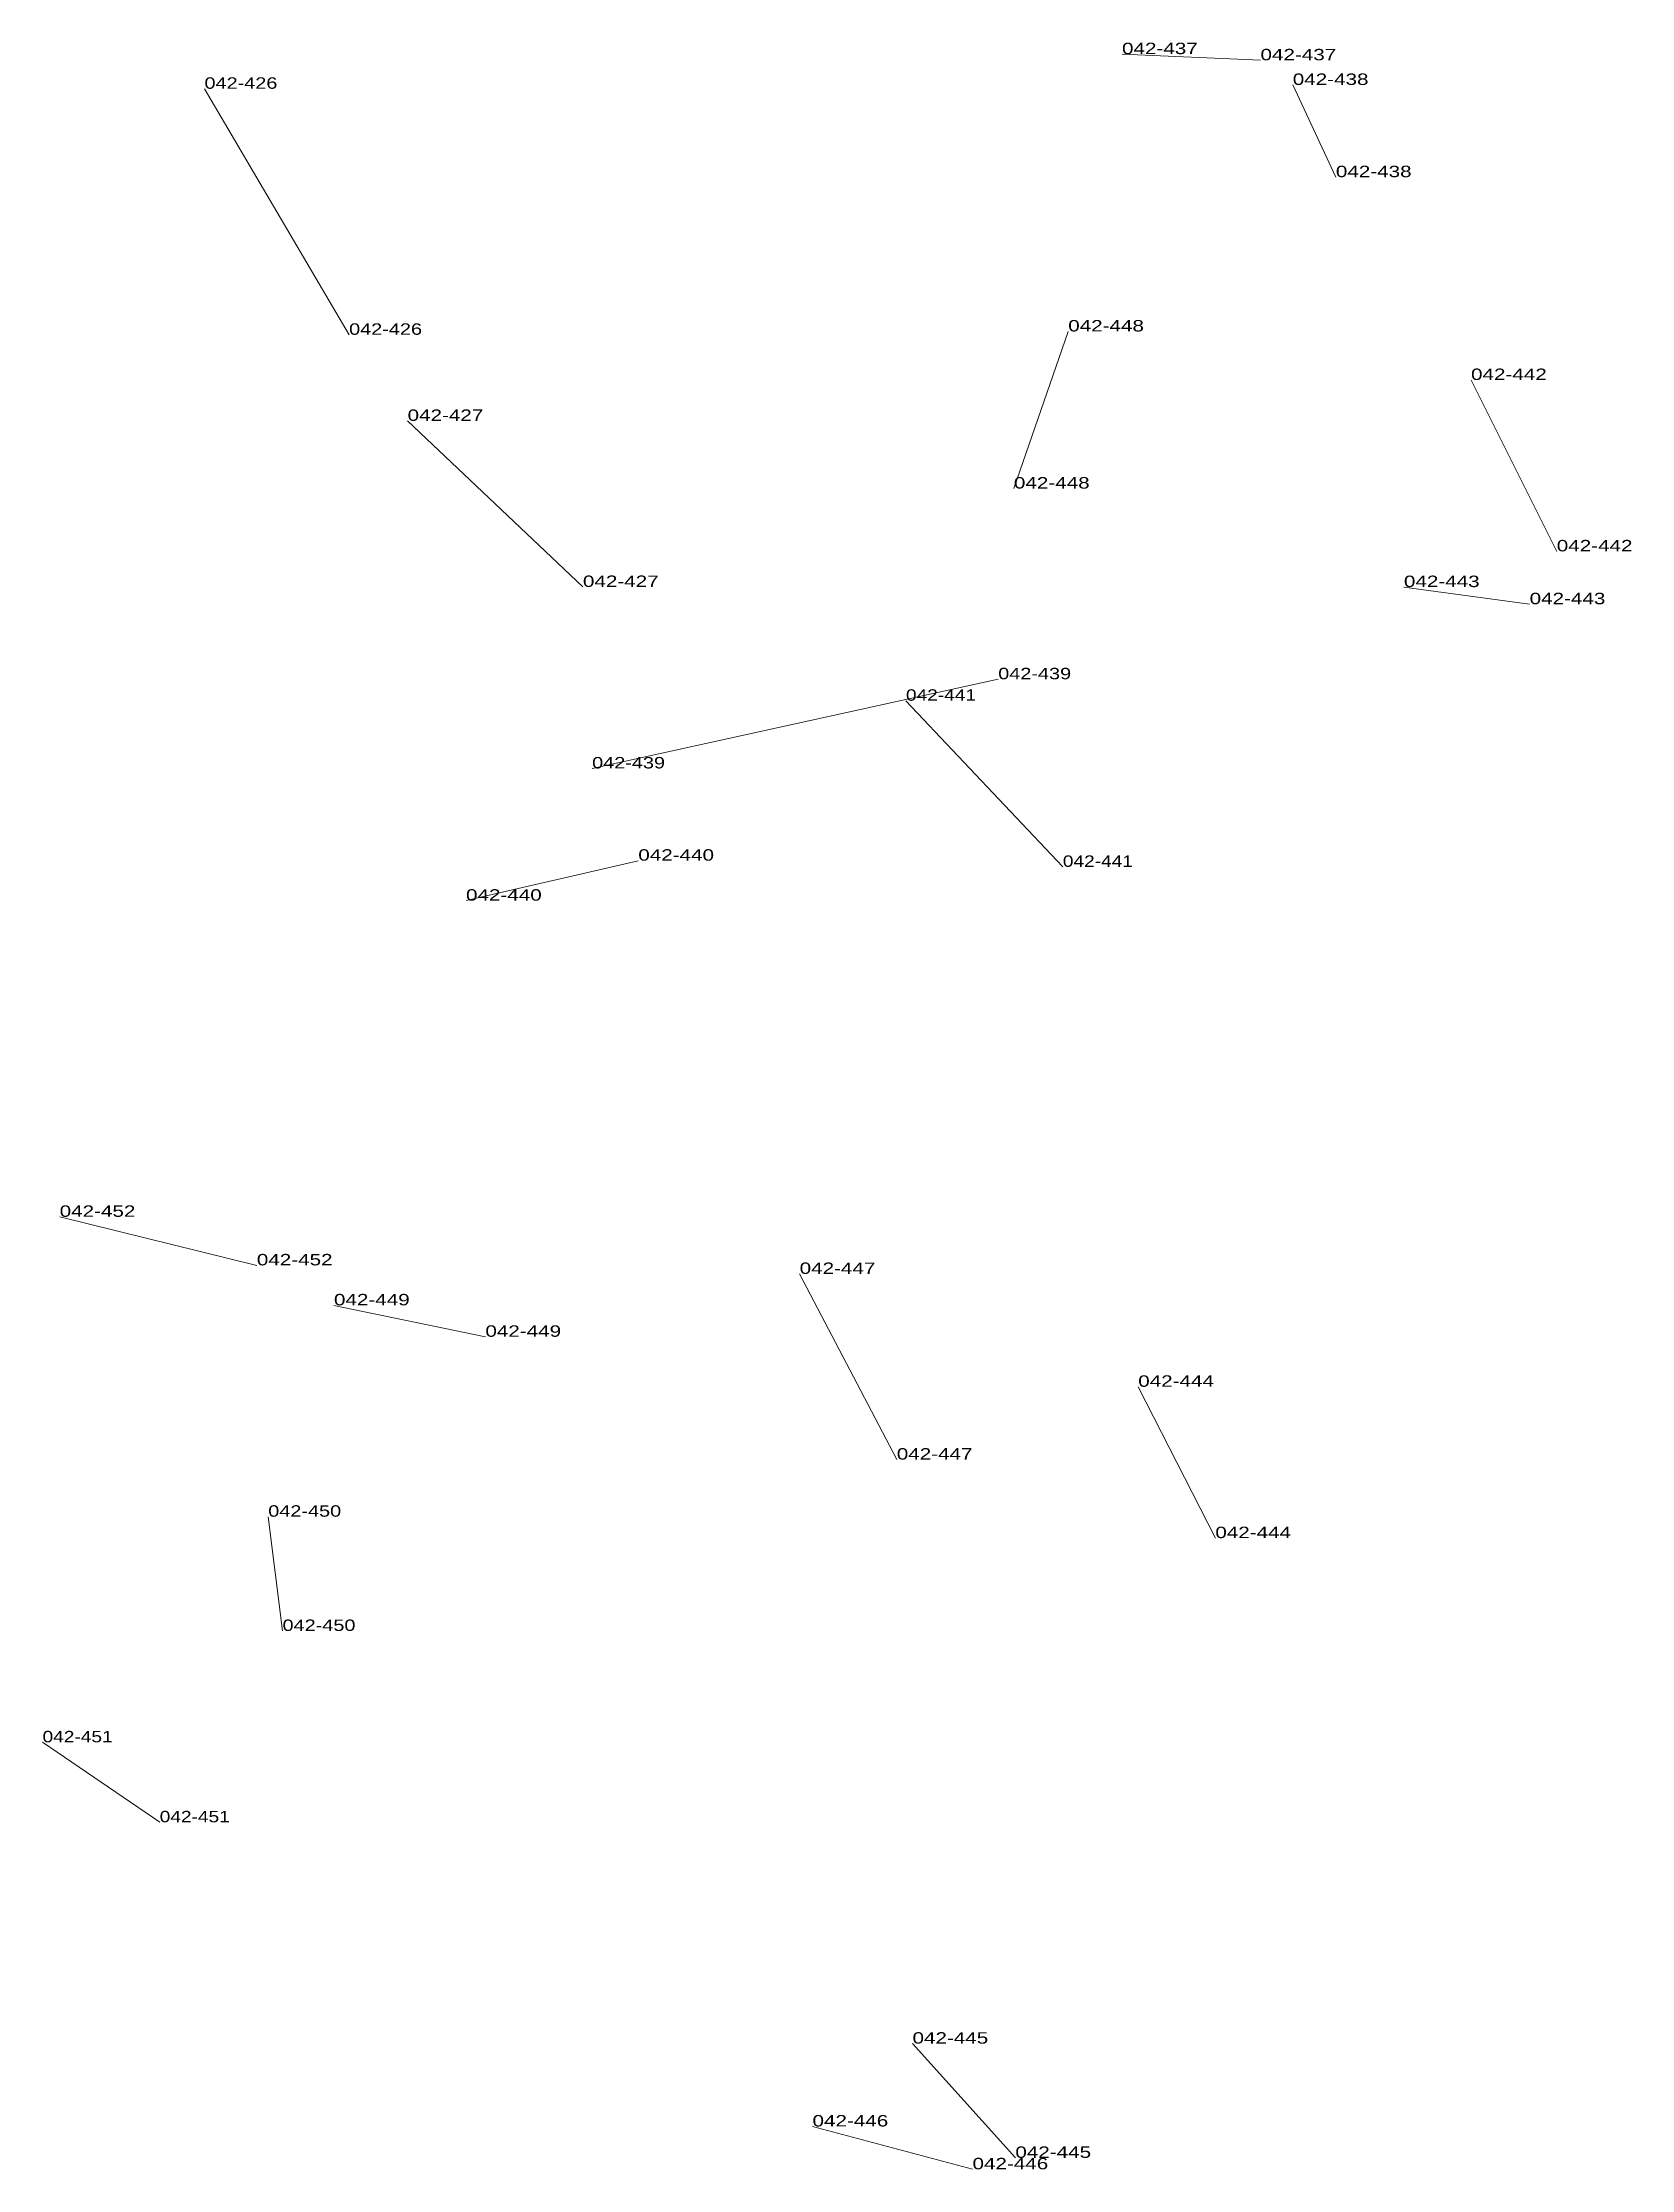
# Model space of a CAD drawing. Header units: metres. Extents: x 571156 to 607184, y 703608 to 727431.
# Drawn here: x 579076.7 to 579354.7, y 715015.5 to 715387.8 of the extents above; entities that cross this region are included whole.
import ezdxf

# ---------------------------------------------------------------- set-up
doc = ezdxf.new("R2010")
doc.units = ezdxf.units.M
doc.header["$LTSCALE"] = 0.8
doc.layers.add('60', color=7, linetype='Continuous', lineweight=13)
doc.layers.add('61', color=7, linetype='Continuous')

msp = doc.modelspace()

# ---------------------------------------------------------------- texts
at = {"layer": '60'}
for s, width, p in [('042-437', 1.35, (579265.6, 715385.78)), ('042-437', 1.35, (579265.6, 715385.78)), ('042-426', 1.3, (579105.02, 715379.72)), ('042-426', 1.3, (579105.02, 715379.72)), ('042-438', 1.35, (579303.02, 715364.24)), ('042-438', 1.35, (579303.02, 715364.24)), ('042-448', 1.35, (579256.18, 715337.23)), ('042-448', 1.35, (579256.18, 715337.23)), ('042-442', 1.35, (579326.68, 715328.73)), ('042-442', 1.35, (579326.68, 715328.73)), ('042-427', 1.35, (579171.25, 715292.5)), ('042-427', 1.35, (579171.25, 715292.5)), ('042-443', 1.35, (579314.93, 715292.48)), ('042-443', 1.35, (579314.93, 715292.48)), ('042-439', 1.3, (579243.93, 715276.34)), ('042-439', 1.3, (579243.93, 715276.34)), ('042-441', 1.25, (579255.24, 715243.5)), ('042-441', 1.25, (579255.24, 715243.5)), ('042-440', 1.35, (579150.79, 715237.58)), ('042-440', 1.35, (579150.79, 715237.58)), ('042-452', 1.35, (579114.18, 715173.73)), ('042-452', 1.35, (579114.18, 715173.73)), ('042-447', 1.35, (579209.18, 715172.23)), ('042-447', 1.35, (579209.18, 715172.23)), ('042-449', 1.35, (579127.68, 715166.73)), ('042-449', 1.35, (579127.68, 715166.73)), ('042-444', 1.35, (579268.43, 715152.48)), ('042-444', 1.35, (579268.43, 715152.48)), ('042-450', 1.3, (579116.18, 715129.73)), ('042-450', 1.3, (579116.18, 715129.73)), ('042-451', 1.25, (579076.68, 715090.23)), ('042-445', 1.35, (579228.93, 715037.48)), ('042-445', 1.35, (579228.93, 715037.48)), ('042-446', 1.35, (579211.43, 715022.98)), ('042-446', 1.35, (579211.43, 715022.98))]:
    msp.add_text(s, height=2, dxfattribs=dict(at, width=width)).set_placement(p)
at = {"layer": '61'}
for s, width, p in [('042-437', 1.35, (579289.83, 715384.7)), ('042-437', 1.35, (579289.83, 715384.7)), ('042-438', 1.35, (579295.48, 715380.39)), ('042-438', 1.35, (579295.48, 715380.39)), ('042-426', 1.3, (579130.33, 715336.65)), ('042-426', 1.3, (579130.33, 715336.65)), ('042-427', 1.35, (579140.56, 715321.57)), ('042-427', 1.35, (579140.56, 715321.57)), ('042-448', 1.35, (579246.68, 715309.73)), ('042-448', 1.35, (579246.68, 715309.73)), ('042-442', 1.35, (579341.68, 715298.73)), ('042-442', 1.35, (579341.68, 715298.73)), ('042-443', 1.35, (579336.93, 715289.48)), ('042-443', 1.35, (579336.93, 715289.48)), ('042-441', 1.25, (579227.78, 715272.58)), ('042-441', 1.25, (579227.78, 715272.58)), ('042-439', 1.3, (579172.86, 715260.73)), ('042-439', 1.3, (579172.86, 715260.73)), ('042-440', 1.35, (579180.94, 715244.58)), ('042-440', 1.35, (579180.94, 715244.58)), ('042-452', 1.35, (579079.68, 715182.23)), ('042-452', 1.35, (579079.68, 715182.23)), ('042-449', 1.35, (579154.18, 715161.23)), ('042-449', 1.35, (579154.18, 715161.23)), ('042-447', 1.35, (579226.18, 715139.73)), ('042-447', 1.35, (579226.18, 715139.73)), ('042-444', 1.35, (579281.93, 715125.98)), ('042-444', 1.35, (579281.93, 715125.98)), ('042-450', 1.3, (579118.68, 715109.73)), ('042-450', 1.3, (579118.68, 715109.73)), ('042-451', 1.25, (579097.18, 715076.23)), ('042-446', 1.35, (579239.43, 715015.48)), ('042-446', 1.35, (579239.43, 715015.48)), ('042-445', 1.35, (579246.93, 715017.48)), ('042-445', 1.35, (579246.93, 715017.48))]:
    msp.add_text(s, height=2, dxfattribs=dict(at, width=width)).set_placement(p)

# ---------------------------------------------------------------- linework, layer by layer
at = {"layer": '60'}
for p, q in [((579289.83, 715384.7), (579265.6, 715385.78)), ((579289.83, 715384.7), (579265.6, 715385.78)), ((579130.33, 715336.65), (579105.02, 715379.72)), ((579130.33, 715336.65), (579105.02, 715379.72)), ((579295.48, 715380.39), (579303.02, 715364.24)), ((579295.48, 715380.39), (579303.02, 715364.24)), ((579246.68, 715309.73), (579256.18, 715337.23)), ((579246.68, 715309.73), (579256.18, 715337.23)), ((579341.68, 715298.73), (579326.68, 715328.73)), ((579341.68, 715298.73), (579326.68, 715328.73)), ((579140.56, 715321.57), (579171.25, 715292.5)), ((579140.56, 715321.57), (579171.25, 715292.5)), ((579336.93, 715289.48), (579314.93, 715292.48)), ((579336.93, 715289.48), (579314.93, 715292.48)), ((579172.86, 715260.73), (579243.93, 715276.34)), ((579172.86, 715260.73), (579243.93, 715276.34)), ((579227.78, 715272.58), (579255.24, 715243.5)), ((579227.78, 715272.58), (579255.24, 715243.5)), ((579180.94, 715244.58), (579150.79, 715237.58)), ((579180.94, 715244.58), (579150.79, 715237.58)), ((579079.68, 715182.23), (579114.18, 715173.73)), ((579079.68, 715182.23), (579114.18, 715173.73)), ((579226.18, 715139.73), (579209.18, 715172.23)), ((579226.18, 715139.73), (579209.18, 715172.23)), ((579154.18, 715161.23), (579127.68, 715166.73)), ((579154.18, 715161.23), (579127.68, 715166.73)), ((579281.93, 715125.98), (579268.43, 715152.48)), ((579281.93, 715125.98), (579268.43, 715152.48)), ((579118.68, 715109.73), (579116.18, 715129.73)), ((579118.68, 715109.73), (579116.18, 715129.73)), ((579097.18, 715076.23), (579076.68, 715090.23)), ((579246.93, 715017.48), (579228.93, 715037.48)), ((579246.93, 715017.48), (579228.93, 715037.48)), ((579239.43, 715015.48), (579211.43, 715022.98)), ((579239.43, 715015.48), (579211.43, 715022.98))]:
    msp.add_line(p, q, dxfattribs=at)

msp.set_redraw_order([(e.dxf.handle, doc.entitydb.next_handle()) for e in msp.query("TEXT MTEXT ATTDEF DIMENSION ARC_DIMENSION")])  # texts and dimensions are drawn at this point

doc.saveas('drawing.dxf')
